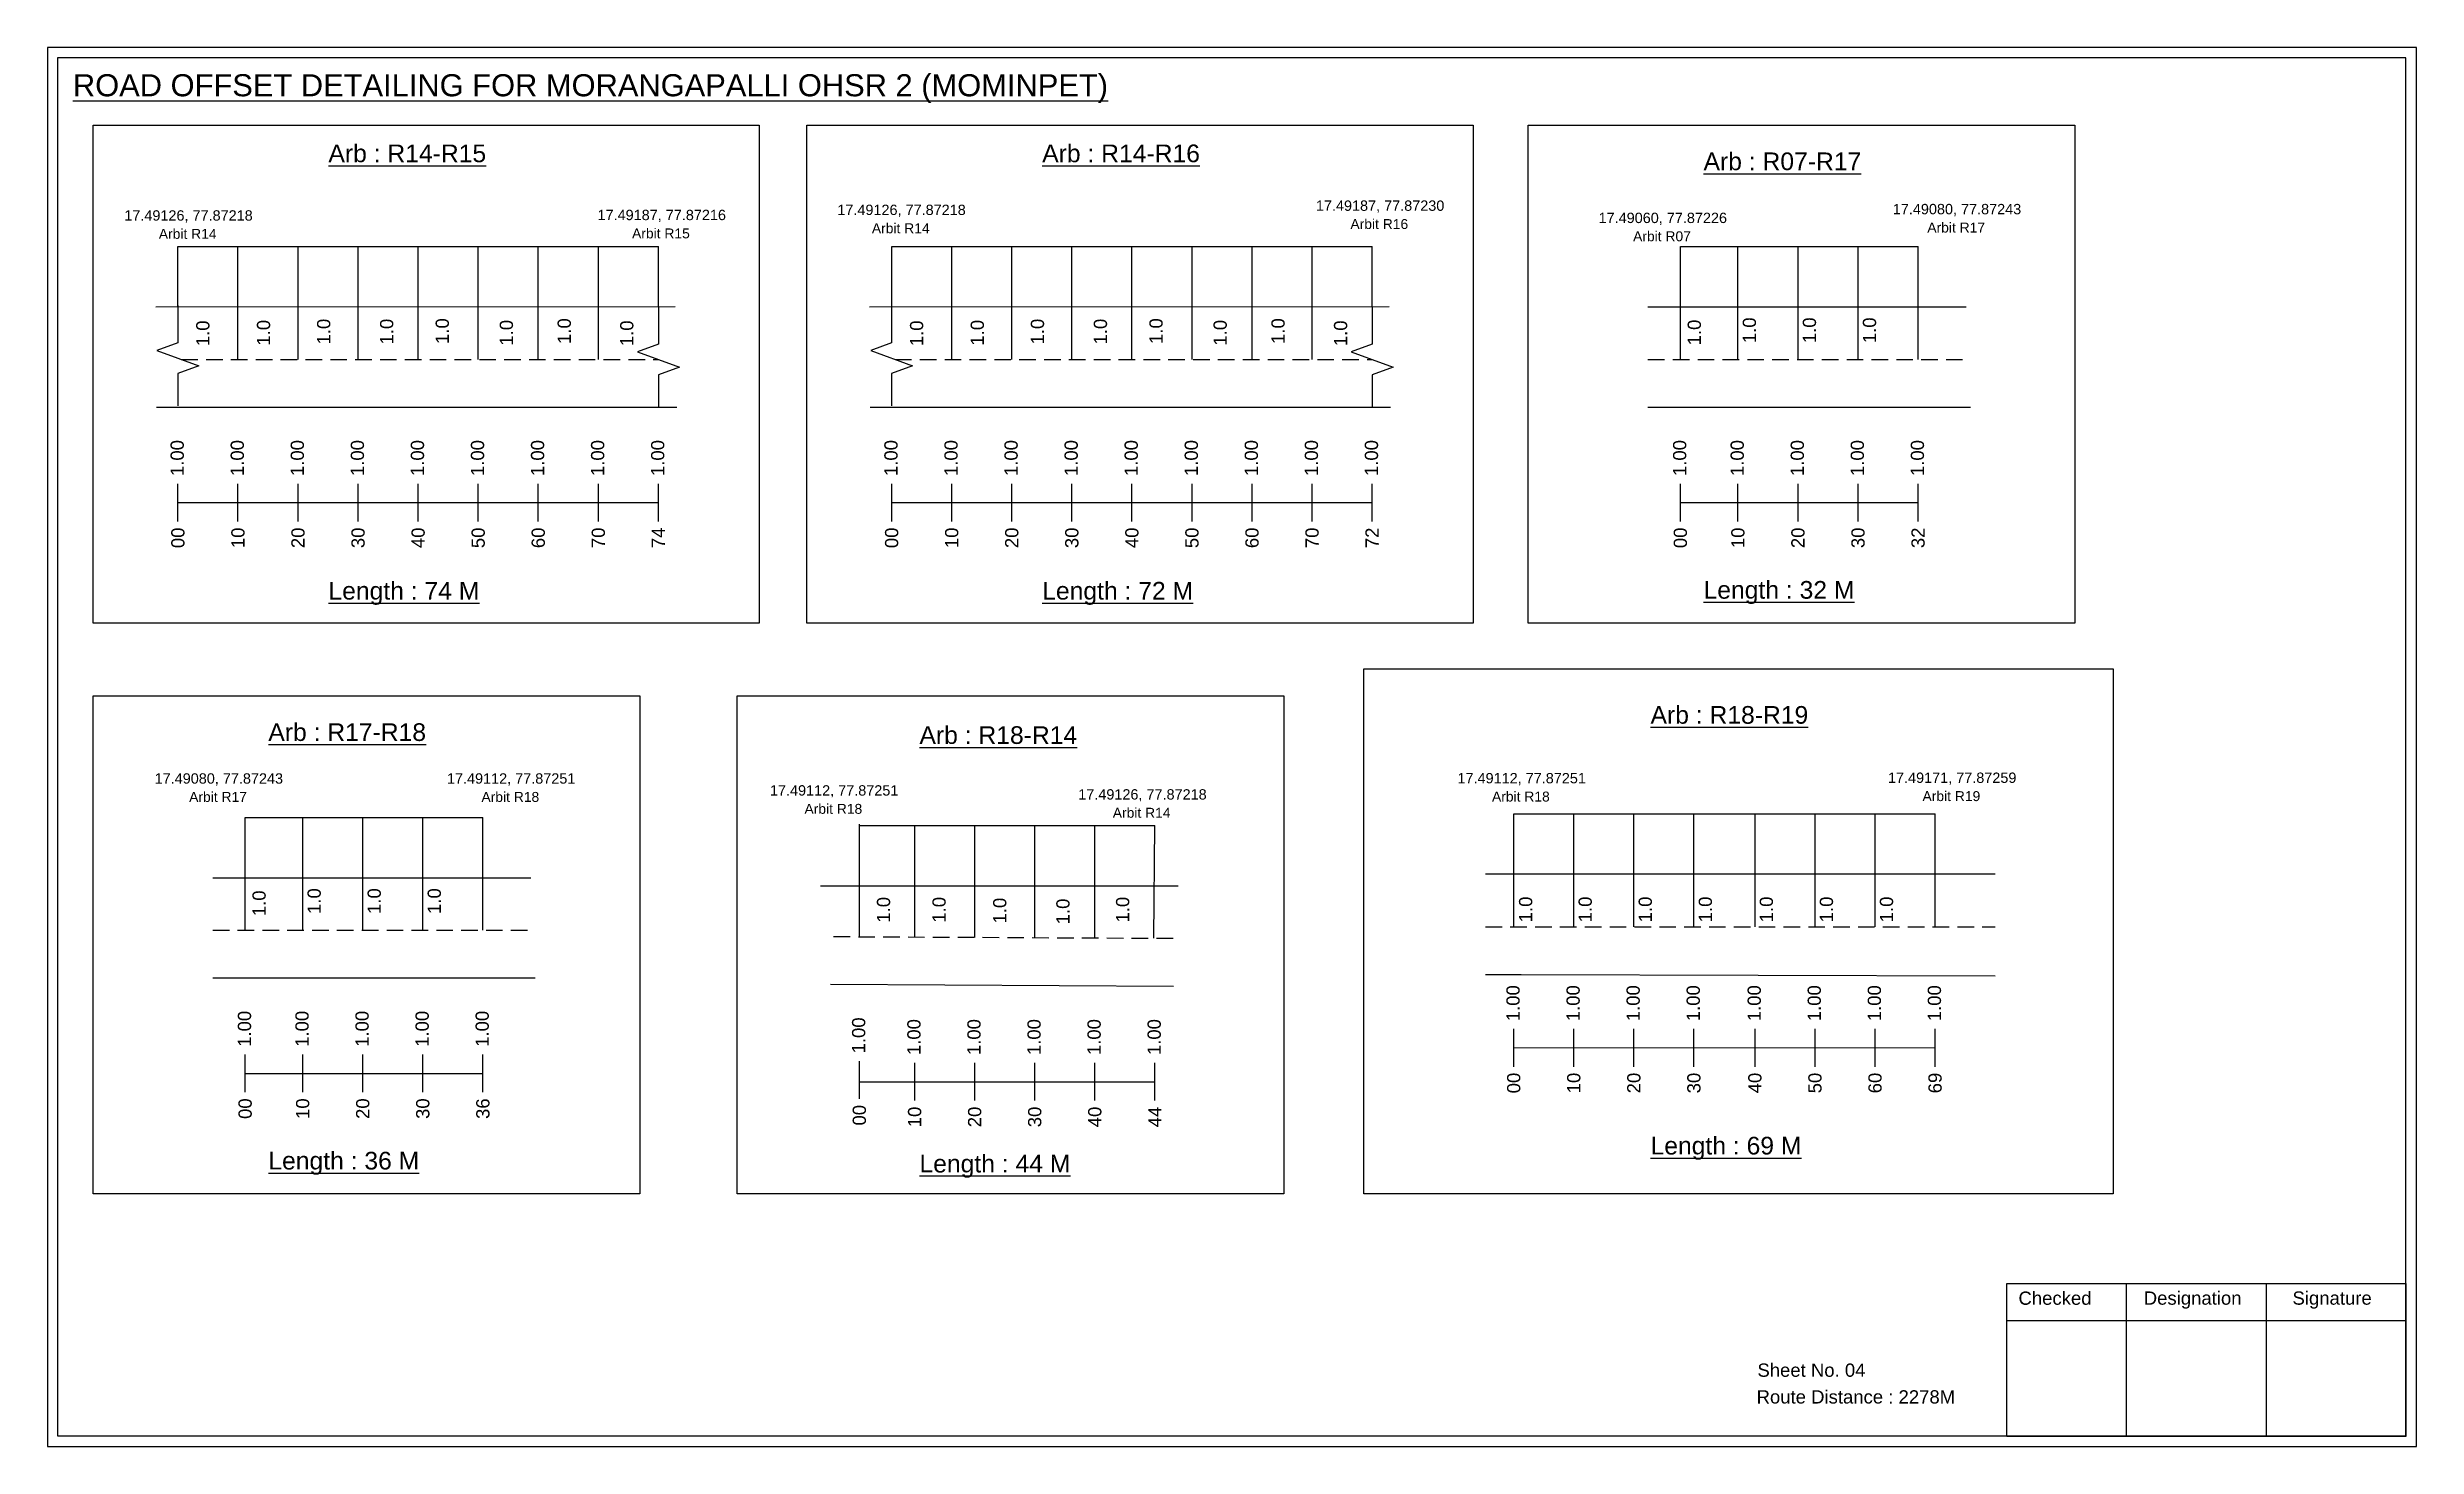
# Model space of a CAD drawing. Header units: inches. Extents: x 2380 to 8136, y 269 to 3641.
# Drawn here: x 5106 to 5643, y 269 to 586 of the extents above; entities that cross this region are included whole.
import ezdxf

# ---------------------------------------------------------------- set-up
doc = ezdxf.new("R2010")
doc.units = ezdxf.units.IN
doc.header["$MEASUREMENT"] = 0
doc.linetypes.add('DASHED2', pattern=[0.375, 0.25, -0.125])
doc.layers.add('PDF_Geometry', color=7, linetype='Continuous')
doc.layers.add('PDF_Text', color=5, linetype='Continuous')
doc.styles.add('PDF Arial', font='arial.ttf')
doc.styles.get("Standard").update_dxf_attribs({"font": 'arial.ttf'})

msp = doc.modelspace()

# ---------------------------------------------------------------- texts
at = {"color": 242, "true_color": 0xcd2027}
for s, height, p in [('%%UROAD OFFSET DETAILING FOR MORANGAPALLI OHSR 2 (MOMINPET)', 5, (5111.86, 574.95)), ('%%UArb : R14-R15', 4, (5169.72, 560.03)), ('%%UArb : R14-R16', 4, (5331.34, 560.03)), ('%%UArb : R07-R17', 4, (5481.09, 558.23)), ('%%ULength : 74 M', 4, (5169.72, 461.03)), ('%%ULength : 72 M', 4, (5331.34, 461.03)), ('%%ULength : 32 M', 4, (5481.09, 461.23)), ('%%UArb : R18-R19', 4, (5469.09, 432.93)), ('%%UArb : R17-R18', 4, (5156.11, 429.03)), ('%%UArb : R18-R14', 4, (5303.55, 428.36)), ('%%ULength : 69 M', 4, (5469.09, 335.43)), ('%%ULength : 36 M', 4, (5156.11, 332.03)), ('%%ULength : 44 M', 4, (5303.55, 331.36))]:
    msp.add_text(s, height=height, dxfattribs=at).set_placement(p)
at = {"color": 5}
for s, height, p in [('17.49126, 77.87218', 2.34, (5123.49, 546.81)), ('17.49187, 77.87216', 2.34, (5230.65, 546.92)), ('17.49126, 77.87218', 2.34, (5284.95, 548.08)), ('17.49187, 77.87230', 2.34, (5393.31, 549.03)), ('Arbit R16', 2.246, (5401.13, 544.91)), ('17.49060, 77.87226', 2.34, (5457.32, 546.26)), ('17.49080, 77.87243', 2.34, (5523.94, 548.25)), ('Arbit R14', 2.246, (5131.31, 542.69)), ('Arbit R15', 2.246, (5238.47, 542.79)), ('Arbit R14', 2.246, (5292.77, 543.95)), ('Arbit R07', 2.246, (5465.14, 542.14)), ('Arbit R17', 2.246, (5531.76, 544.12)), ('17.49080, 77.87243', 2.34, (5130.36, 419.37)), ('17.49112, 77.87251', 2.34, (5196.55, 419.37)), ('17.49112, 77.87251', 2.34, (5269.69, 416.67)), ('17.49112, 77.87251', 2.34, (5425.37, 419.44)), ('17.49171, 77.87259', 2.34, (5522.85, 419.54)), ('Arbit R17', 2.246, (5138.18, 415.24)), ('Arbit R18', 2.246, (5204.37, 415.24)), ('Arbit R18', 2.246, (5277.51, 412.54)), ('17.49126, 77.87218', 2.34, (5339.5, 415.77)), ('Arbit R14', 2.246, (5347.32, 411.65)), ('Arbit R18', 2.246, (5433.19, 415.32)), ('Arbit R19', 2.246, (5530.67, 415.42))]:
    msp.add_text(s, height=height, dxfattribs=at).set_placement(p)
for p in [(5142.77, 518.38), (5156.52, 518.51), (5170.14, 518.77), (5184.4, 518.77), (5196.99, 518.89), (5211.51, 518.51), (5224.61, 518.89), (5238.77, 518.39), (5304.4, 518.38), (5318.14, 518.51), (5331.76, 518.77), (5346.02, 518.77), (5358.61, 518.89), (5373.13, 518.51), (5386.24, 518.89), (5400.4, 518.39), (5480.49, 518.57), (5492.96, 519.07), (5506.56, 519.07), (5520.16, 519.07), (5155.51, 389.37), (5167.98, 389.87), (5181.58, 389.87), (5195.18, 389.87), (5296.91, 387.9), (5309.48, 387.9), (5323.22, 387.71), (5337.53, 387.52), (5351.05, 387.93), (5442.3, 387.98), (5455.79, 387.98), (5469.39, 387.98), (5482.99, 387.98), (5496.81, 387.98), (5510.41, 387.98), (5524.01, 387.98)]:
    msp.add_text('1.0', height=3, rotation=90).set_placement(p)
at = {"color": 217, "true_color": 0x93278f}
for s, p in [('1.00', (5136.97, 488.99)), ('1.00', (5150.57, 488.99)), ('1.00', (5164.17, 488.99)), ('1.00', (5177.77, 488.99)), ('1.00', (5191.37, 488.99)), ('1.00', (5204.97, 488.99)), ('1.00', (5218.57, 488.99)), ('1.00', (5232.17, 488.99)), ('1.00', (5245.77, 488.99)), ('1.00', (5298.59, 488.99)), ('1.00', (5312.19, 488.99)), ('1.00', (5325.79, 488.99)), ('1.00', (5339.39, 488.99)), ('1.00', (5352.99, 488.99)), ('1.00', (5366.59, 488.99)), ('1.00', (5380.19, 488.99)), ('1.00', (5393.79, 488.99)), ('1.00', (5407.39, 488.99)), ('1.00', (5477.18, 488.99)), ('1.00', (5490.21, 488.99)), ('1.00', (5503.81, 488.99)), ('1.00', (5517.41, 488.99)), ('1.00', (5531.01, 488.99)), ('00', (5137.12, 472.67)), ('10', (5150.72, 472.67)), ('20', (5164.32, 472.67)), ('30', (5177.92, 472.67)), ('40', (5191.52, 472.67)), ('50', (5205.12, 472.67)), ('60', (5218.72, 472.67)), ('70', (5232.32, 472.67)), ('74', (5245.92, 472.67)), ('00', (5298.74, 472.67)), ('10', (5312.34, 472.67)), ('20', (5325.94, 472.67)), ('30', (5339.54, 472.67)), ('40', (5353.14, 472.67)), ('50', (5366.74, 472.67)), ('60', (5380.34, 472.67)), ('70', (5393.94, 472.67)), ('72', (5407.54, 472.67)), ('00', (5477.33, 472.67)), ('10', (5490.36, 472.67)), ('20', (5503.96, 472.67)), ('30', (5517.56, 472.67)), ('32', (5531.16, 472.67)), ('1.00', (5439.45, 365.59)), ('1.00', (5453.05, 365.59)), ('1.00', (5466.65, 365.59)), ('1.00', (5480.25, 365.59)), ('1.00', (5494.06, 365.59)), ('1.00', (5507.66, 365.59)), ('1.00', (5521.26, 365.59)), ('1.00', (5534.86, 365.59)), ('1.00', (5152.2, 359.79)), ('1.00', (5165.23, 359.79)), ('1.00', (5178.83, 359.79)), ('1.00', (5192.43, 359.79)), ('1.00', (5206.03, 359.79)), ('1.00', (5291.27, 358.3)), ('1.00', (5303.79, 357.92)), ('1.00', (5317.39, 357.92)), ('1.00', (5330.99, 357.92)), ('1.00', (5344.59, 357.92)), ('1.00', (5358.19, 357.92)), ('00', (5439.6, 349.27)), ('10', (5453.2, 349.27)), ('20', (5466.8, 349.27)), ('30', (5480.4, 349.27)), ('40', (5494.21, 349.27)), ('50', (5507.81, 349.27)), ('60', (5521.41, 349.27)), ('69', (5535.01, 349.27)), ('00', (5152.35, 343.47)), ('10', (5165.38, 343.47)), ('20', (5178.98, 343.47)), ('30', (5192.58, 343.47)), ('36', (5206.18, 343.47)), ('00', (5291.42, 341.98)), ('10', (5303.94, 341.59)), ('20', (5317.54, 341.59)), ('30', (5331.14, 341.59)), ('40', (5344.74, 341.59)), ('44', (5358.34, 341.59))]:
    msp.add_text(s, height=3, rotation=90, dxfattribs=at).set_placement(p)
for s, p in [('Sheet No. 04', (5493.29, 285.11)), ('Route Distance : 2278M', (5493.1, 279.06))]:
    msp.add_text(s, height=3).set_placement(p)
at = {"layer": 'PDF_Text', "color": 7, "attachment_point": 7, "style": 'PDF Arial'}
for s, insert, char_height in [('Checked', (5552.4, 301.36), 3.001), ('Designation', (5580.77, 300.52), 3.0006), ('Signature', (5614.45, 300.52), 3.001)]:
    msp.add_mtext(s, dxfattribs=dict(at, insert=insert, char_height=char_height))

# ---------------------------------------------------------------- linework, layer by layer
at = {"color": 5}
for p, q in [((5135.64, 540.93), (5244.44, 540.93)), ((5297.26, 540.93), (5406.06, 540.93)), ((5475.85, 540.93), (5529.69, 540.93)), ((5150.87, 411.73), (5204.71, 411.73)), ((5289.95, 409.86), (5356.87, 409.86)), ((5438.12, 412.52), (5533.54, 412.52))]:
    msp.add_line(p, q, dxfattribs=at)
for p, q in [((5135.64, 527.29), (5135.64, 540.93)), ((5149.24, 515.4), (5149.24, 540.93)), ((5162.84, 515.4), (5162.84, 540.93)), ((5176.44, 515.4), (5176.44, 540.93)), ((5190.04, 515.4), (5190.04, 540.93)), ((5203.64, 515.4), (5203.64, 540.93)), ((5217.24, 515.4), (5217.24, 540.93)), ((5230.84, 515.4), (5230.84, 540.93)), ((5244.44, 527.28), (5244.44, 540.93)), ((5297.26, 527.29), (5297.26, 540.93)), ((5310.86, 515.4), (5310.86, 540.93)), ((5324.46, 515.4), (5324.46, 540.93)), ((5338.06, 515.4), (5338.06, 540.93)), ((5351.66, 515.4), (5351.66, 540.93)), ((5365.26, 515.4), (5365.26, 540.93)), ((5378.86, 515.4), (5378.86, 540.93)), ((5392.46, 515.4), (5392.46, 540.93)), ((5406.06, 527.28), (5406.06, 540.93)), ((5475.85, 515.4), (5475.85, 540.93)), ((5488.89, 515.4), (5488.89, 540.93)), ((5502.49, 515.4), (5502.49, 540.93)), ((5516.09, 515.4), (5516.09, 540.93)), ((5529.69, 515.4), (5529.69, 540.93)), ((5130.64, 527.28), (5248.26, 527.34)), ((5292.27, 527.28), (5409.88, 527.34)), ((5468.51, 527.28), (5540.54, 527.28)), ((5130.79, 504.59), (5248.57, 504.59)), ((5292.41, 504.59), (5410.19, 504.59)), ((5468.51, 504.59), (5541.54, 504.59)), ((5150.87, 386.2), (5150.87, 411.73)), ((5163.91, 386.2), (5163.91, 411.73)), ((5177.51, 386.2), (5177.51, 411.73)), ((5191.11, 386.2), (5191.11, 411.73)), ((5204.71, 386.2), (5204.71, 411.73)), ((5289.95, 384.62), (5289.95, 410.16)), ((5302.47, 384.57), (5302.47, 409.86)), ((5316.07, 384.52), (5316.07, 409.86)), ((5329.67, 384.58), (5329.67, 409.86)), ((5343.27, 384.32), (5343.27, 409.86)), ((5356.64, 384.36), (5356.87, 409.86)), ((5438.12, 386.99), (5438.12, 412.52)), ((5451.72, 386.99), (5451.72, 412.52)), ((5465.32, 386.99), (5465.32, 412.52)), ((5478.92, 386.99), (5478.92, 412.52)), ((5492.74, 386.99), (5492.74, 412.52)), ((5506.34, 386.99), (5506.34, 412.52)), ((5519.94, 386.99), (5519.94, 412.52)), ((5533.54, 386.99), (5533.54, 412.52)), ((5143.53, 398.08), (5215.56, 398.08)), ((5547.14, 398.87), (5431.71, 398.87)), ((5362.12, 396.18), (5281.16, 396.18)), ((5431.71, 376.19), (5439.77, 376.19)), ((5439.77, 376.19), (5547.14, 375.89)), ((5143.53, 375.39), (5216.56, 375.39)), ((5283.37, 373.98), (5361.1, 373.55))]:
    msp.add_line(p, q)
at = {"linetype": 'DASHED2', "ltscale": 15}
for p, q in [((5136.4, 515.4), (5244.44, 515.4)), ((5298.02, 515.4), (5406.06, 515.4)), ((5468.51, 515.4), (5541.04, 515.4)), ((5431.71, 386.99), (5547.14, 386.99)), ((5143.53, 386.2), (5216.06, 386.2)), ((5284.09, 384.76), (5362.37, 384.35))]:
    msp.add_line(p, q, dxfattribs=at)
at = {"color": 217, "true_color": 0x93278f}
for p, q in [((5135.64, 478.7), (5135.64, 487.25)), ((5135.64, 482.97), (5244.44, 482.97)), ((5149.24, 478.7), (5149.24, 487.25)), ((5162.84, 478.7), (5162.84, 487.25)), ((5176.44, 478.7), (5176.44, 487.25)), ((5190.04, 478.7), (5190.04, 487.25)), ((5203.64, 478.7), (5203.64, 487.25)), ((5217.24, 478.7), (5217.24, 487.25)), ((5230.84, 478.7), (5230.84, 487.25)), ((5244.44, 478.7), (5244.44, 487.25)), ((5297.26, 478.7), (5297.26, 487.25)), ((5297.26, 482.97), (5406.06, 482.97)), ((5310.86, 478.7), (5310.86, 487.25)), ((5324.46, 478.7), (5324.46, 487.25)), ((5338.06, 478.7), (5338.06, 487.25)), ((5351.66, 478.7), (5351.66, 487.25)), ((5365.26, 478.7), (5365.26, 487.25)), ((5378.86, 478.7), (5378.86, 487.25)), ((5392.46, 478.7), (5392.46, 487.25)), ((5406.06, 478.7), (5406.06, 487.25)), ((5475.85, 478.7), (5475.85, 487.25)), ((5475.85, 482.97), (5529.69, 482.98)), ((5488.89, 478.7), (5488.89, 487.25)), ((5502.49, 478.7), (5502.49, 487.25)), ((5516.09, 478.7), (5516.09, 487.25)), ((5529.69, 478.7), (5529.69, 487.25)), ((5438.12, 355.29), (5438.12, 363.85)), ((5438.12, 359.56), (5533.54, 359.62)), ((5451.72, 355.29), (5451.72, 363.85)), ((5465.32, 355.29), (5465.32, 363.85)), ((5478.92, 355.29), (5478.92, 363.85)), ((5492.74, 355.29), (5492.74, 363.85)), ((5506.34, 355.29), (5506.34, 363.85)), ((5519.94, 355.29), (5519.94, 363.85)), ((5533.54, 355.29), (5533.54, 363.85)), ((5150.87, 349.5), (5150.87, 358.05)), ((5163.91, 349.5), (5163.91, 358.05)), ((5177.51, 349.5), (5177.51, 358.05)), ((5191.11, 349.5), (5191.11, 358.05)), ((5204.71, 349.5), (5204.71, 358.05)), ((5289.95, 348.01), (5289.95, 356.56)), ((5302.47, 347.62), (5302.47, 356.18)), ((5316.07, 347.62), (5316.07, 356.18)), ((5329.67, 347.62), (5329.67, 356.18)), ((5343.27, 347.62), (5343.27, 356.18)), ((5356.87, 347.62), (5356.87, 356.18)), ((5150.87, 353.77), (5204.71, 353.78)), ((5289.95, 351.89), (5356.87, 351.9))]:
    msp.add_line(p, q, dxfattribs=at)
for points in [[(5116.41, 568.41), (5267.26, 568.41), (5267.26, 455.73), (5116.41, 455.73)], [(5278.04, 568.41), (5428.89, 568.41), (5428.89, 455.73), (5278.04, 455.73)], [(5441.39, 568.41), (5565.19, 568.41), (5565.19, 455.73), (5441.39, 455.73)], [(5404.2, 445.36), (5573.81, 445.36), (5573.81, 326.53), (5404.2, 326.53)], [(5116.41, 439.21), (5240.21, 439.21), (5240.21, 326.53), (5116.41, 326.53)], [(5262.24, 439.21), (5386.05, 439.21), (5386.05, 326.53), (5262.24, 326.53)]]:
    msp.add_lwpolyline(points, close=True)
at = {"linetype": 'Continuous'}
for points in [[(5135.62, 527.56), (5135.62, 519.13), (5130.88, 517.41), (5140.36, 513.95), (5135.62, 512.23), (5135.62, 504.88)], [(5244.44, 527.28), (5244.44, 518.85), (5239.7, 517.12), (5249.18, 513.67), (5244.44, 511.94), (5244.44, 504.59)], [(5297.25, 527.56), (5297.25, 519.13), (5292.5, 517.41), (5301.99, 513.95), (5297.25, 512.23), (5297.25, 504.88)], [(5406.06, 527.28), (5406.06, 518.85), (5401.32, 517.12), (5410.81, 513.67), (5406.06, 511.94), (5406.06, 504.59)]]:
    msp.add_lwpolyline(points, dxfattribs=at)
at = {"layer": 'PDF_Geometry'}
for points in [[(5106.08, 586.02), (5106.08, 269.31), (5642.55, 269.31), (5642.55, 586.02)], [(5108.4, 583.69), (5108.4, 271.73), (5640.13, 271.73), (5640.13, 583.69)]]:
    msp.add_lwpolyline(points, close=True, dxfattribs=at)
at = {"layer": 'PDF_Geometry', "color": 242, "true_color": 0xcc1f26}
msp.add_lwpolyline([(5640.13, 271.63), (5549.79, 271.63), (5549.79, 306.24), (5640.13, 306.24)], close=True, dxfattribs=at)
for points in [[(5576.77, 306.24), (5576.77, 271.63)], [(5608.5, 306.24), (5608.5, 271.63)], [(5549.79, 297.87), (5640.13, 297.87)]]:
    msp.add_lwpolyline(points, dxfattribs=at)

msp.set_redraw_order([(e.dxf.handle, doc.entitydb.next_handle()) for e in msp.query("TEXT MTEXT ATTDEF DIMENSION ARC_DIMENSION")])  # texts and dimensions are drawn at this point

doc.saveas('drawing.dxf')
